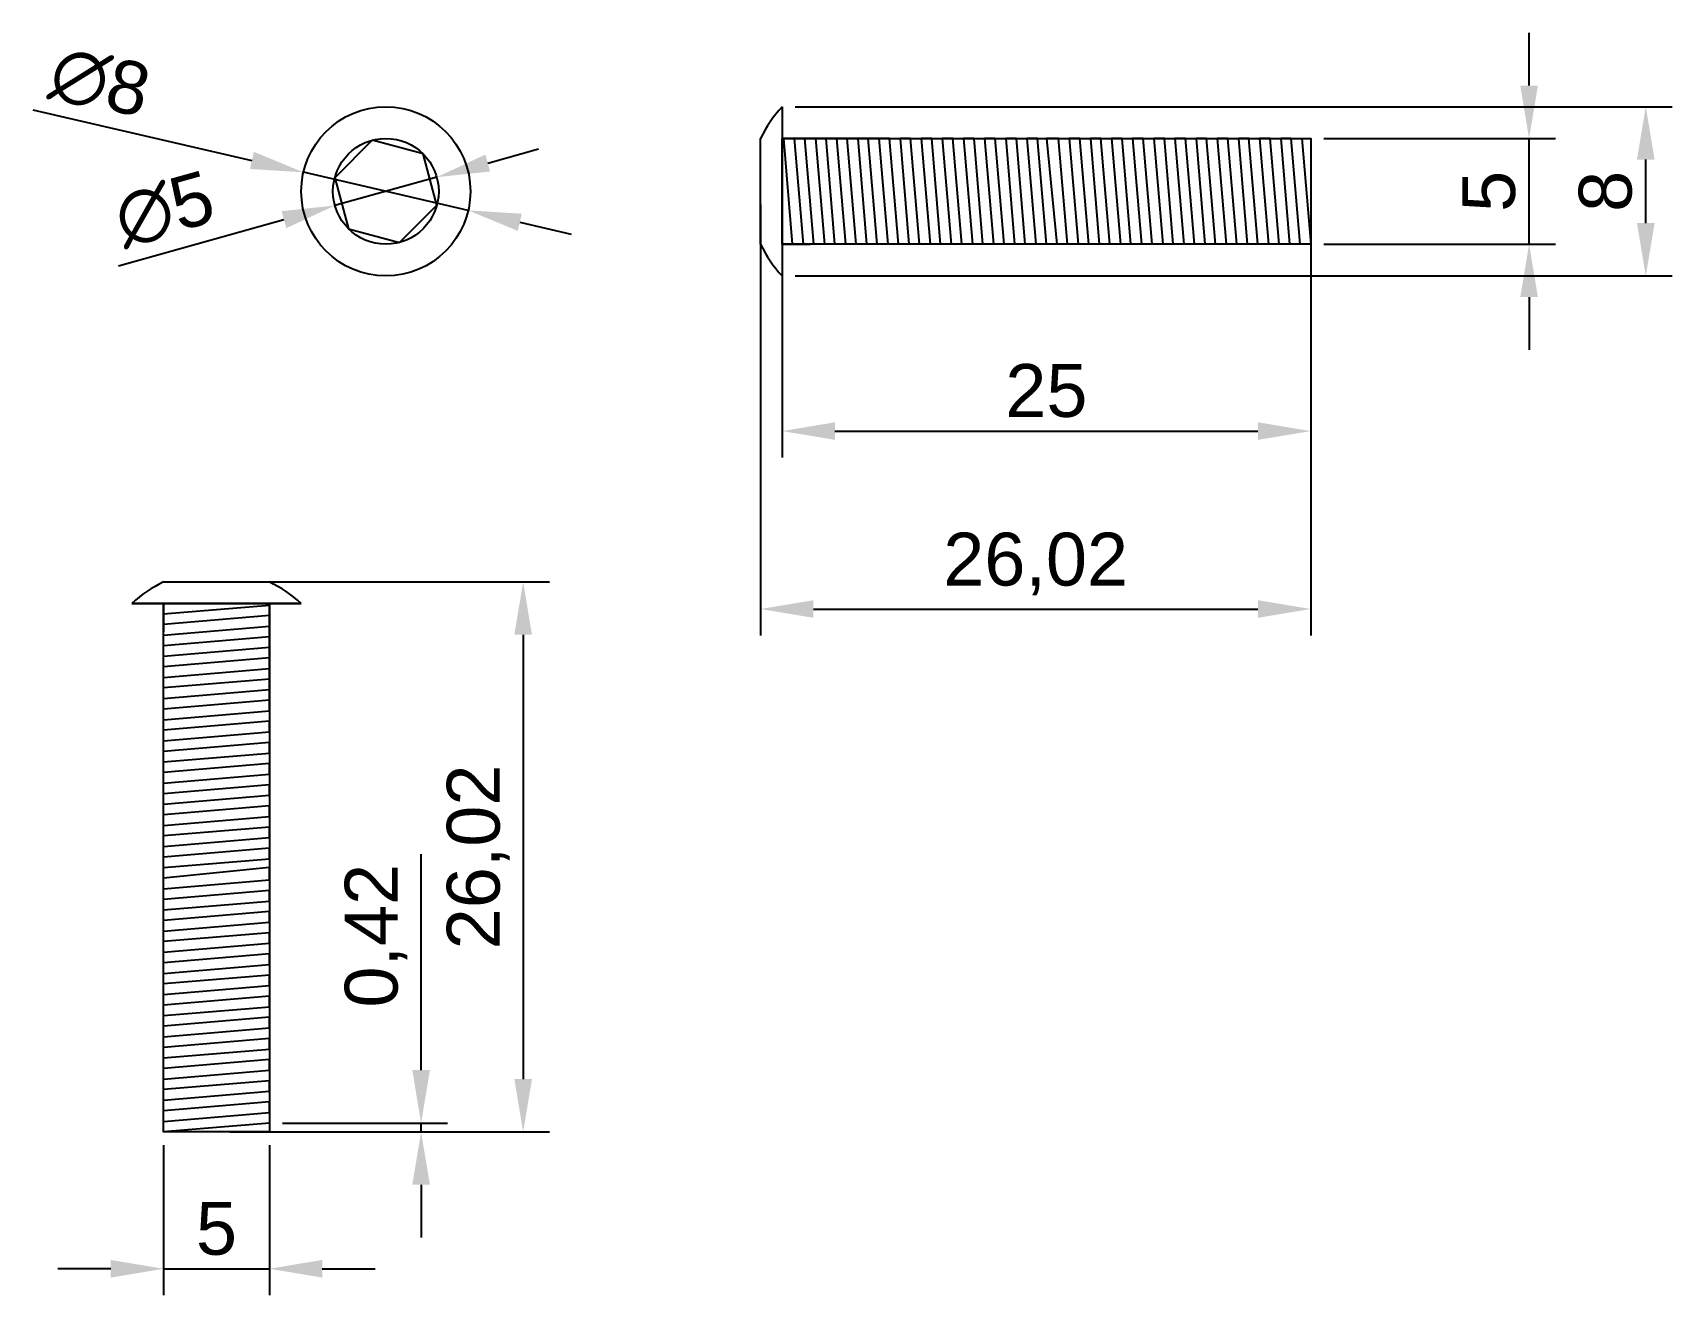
# Model space of a CAD drawing. Header units: millimetres. Extents: x 1406 to 3086, y 1988 to 2285.
# Drawn here: x 2502.3 to 2579.9, y 2143.1 to 2202.8 of the extents above; entities that cross this region are included whole.
import ezdxf

# ---------------------------------------------------------------- set-up
doc = ezdxf.new("R2010")
doc.units = ezdxf.units.MM
doc.layers.add('BASE', color=7, linetype='Continuous')
doc.styles.get("Standard").update_dxf_attribs({"font": 'arial.ttf'})
doc.dimstyles.new('ISO-25', dxfattribs={"dimtxt": 2.5, "dimasz": 2.5, "dimexe": 1.25, "dimexo": 0.625, "dimtad": 1, "dimtxsty": 'Standard', "dimcen": 2.5, "dimadec": 0, "dimazin": 0, "dimtfac": 1, "dimtmove": 0, "dimatfit": 3, "dimfxl": 1, "dimarcsym": 0})

msp = doc.modelspace()

# ---------------------------------------------------------------- blocks, each defined once
blk = doc.blocks.new('*D1')
at = {"color": 0, "lineweight": -2, "transparency": 16777216}
for p, q in [((2536.758, 2194.682), (2536.758, 2174.302)), ((2562.773, 2194.682), (2562.773, 2174.302)), ((2539.258, 2175.552), (2560.273, 2175.552))]:
    blk.add_line(p, q, dxfattribs=at)
at = {"color": 0, "transparency": 16777216}
for points in [[(2539.258, 2175.969), (2539.258, 2175.135), (2536.758, 2175.552)], [(2560.273, 2175.969), (2560.273, 2175.135), (2562.773, 2175.552)]]:
    blk.add_solid(points, dxfattribs=at)
at = {"color": 0, "transparency": 16777216, "insert": (2549.766, 2177.679), "char_height": 2.5, "attachment_point": 5}
blk.add_mtext('26,02', dxfattribs=at)
blk = doc.blocks.new('*D2')
at = {"color": 0, "lineweight": -2, "transparency": 16777216}
for p, q in [((2537.773, 2194.682), (2537.773, 2182.718)), ((2562.773, 2194.682), (2562.773, 2182.718)), ((2540.273, 2183.968), (2560.273, 2183.968))]:
    blk.add_line(p, q, dxfattribs=at)
at = {"color": 0, "transparency": 16777216}
for points in [[(2540.273, 2184.385), (2540.273, 2183.551), (2537.773, 2183.968)], [(2560.273, 2184.385), (2560.273, 2183.551), (2562.773, 2183.968)]]:
    blk.add_solid(points, dxfattribs=at)
at = {"color": 0, "transparency": 16777216, "insert": (2550.273, 2185.87), "char_height": 2.5, "attachment_point": 5}
blk.add_mtext('25', dxfattribs=at)
blk = doc.blocks.new('*D3')
at = {"color": 0, "lineweight": -2, "transparency": 16777216}
for p, q in [((2538.398, 2199.307), (2579.867, 2199.307)), ((2578.617, 2193.807), (2578.617, 2196.807)), ((2538.398, 2191.307), (2579.867, 2191.307))]:
    blk.add_line(p, q, dxfattribs=at)
at = {"color": 0, "transparency": 16777216}
for points in [[(2578.2, 2196.807), (2579.033, 2196.807), (2578.617, 2199.307)], [(2578.2, 2193.807), (2579.033, 2193.807), (2578.617, 2191.307)]]:
    blk.add_solid(points, dxfattribs=at)
at = {"color": 0, "transparency": 16777216, "insert": (2576.715, 2195.307), "char_height": 2.5, "attachment_point": 5, "rotation": 90}
blk.add_mtext('8', dxfattribs=at)
blk = doc.blocks.new('*D4')
at = {"color": 0, "lineweight": -2, "transparency": 16777216}
for p, q in [((2573.099, 2200.307), (2573.099, 2202.807)), ((2563.398, 2197.807), (2574.349, 2197.807)), ((2573.099, 2192.807), (2573.099, 2197.807)), ((2563.398, 2192.807), (2574.349, 2192.807)), ((2573.099, 2190.307), (2573.099, 2187.807))]:
    blk.add_line(p, q, dxfattribs=at)
at = {"color": 0, "transparency": 16777216}
for points in [[(2572.682, 2200.307), (2573.516, 2200.307), (2573.099, 2197.807)], [(2572.682, 2190.307), (2573.516, 2190.307), (2573.099, 2192.807)]]:
    blk.add_solid(points, dxfattribs=at)
at = {"color": 0, "transparency": 16777216, "insert": (2571.203, 2195.307), "char_height": 2.5, "attachment_point": 5, "rotation": 90}
blk.add_mtext('5', dxfattribs=at)
blk = doc.blocks.new('*D5')
at = {"color": 0, "lineweight": -2, "transparency": 16777216}
for p, q in [((2502.343, 2199.165), (2512.704, 2196.771)), ((2522.935, 2194.407), (2515.14, 2196.208)), ((2525.371, 2193.844), (2527.806, 2193.281))]:
    blk.add_line(p, q, dxfattribs=at)
at = {"color": 0, "transparency": 16777216}
for points in [[(2512.798, 2197.177), (2512.611, 2196.365), (2515.14, 2196.208)], [(2525.464, 2194.25), (2525.277, 2193.438), (2522.935, 2194.407)]]:
    blk.add_solid(points, dxfattribs=at)
at = {"color": 0, "transparency": 16777216, "insert": (2505.521, 2200.454), "char_height": 2.5, "attachment_point": 5, "rotation": 346.98905}
blk.add_mtext('∅8', dxfattribs=at)
blk = doc.blocks.new('*D6')
at = {"color": 0, "lineweight": -2, "transparency": 16777216}
for p, q in [((2523.855, 2196.647), (2526.263, 2197.316)), ((2521.446, 2195.977), (2516.629, 2194.638)), ((2506.39, 2191.791), (2514.22, 2193.968))]:
    blk.add_line(p, q, dxfattribs=at)
at = {"color": 0, "transparency": 16777216}
for points in [[(2523.743, 2197.048), (2523.966, 2196.245), (2521.446, 2195.977)], [(2514.109, 2194.369), (2514.332, 2193.567), (2516.629, 2194.638)]]:
    blk.add_solid(points, dxfattribs=at)
at = {"color": 0, "transparency": 16777216, "insert": (2508.573, 2194.444), "char_height": 2.5, "attachment_point": 5, "rotation": 15.53684}
blk.add_mtext('∅5', dxfattribs=at)
blk = doc.blocks.new('*D7')
at = {"color": 0, "lineweight": -2, "transparency": 16777216}
for p, q in [((2511.654, 2176.834), (2526.781, 2176.834)), ((2525.531, 2174.334), (2525.531, 2153.318)), ((2511.654, 2150.818), (2526.781, 2150.818))]:
    blk.add_line(p, q, dxfattribs=at)
at = {"color": 0, "transparency": 16777216}
for points in [[(2525.114, 2174.334), (2525.948, 2174.334), (2525.531, 2176.834)], [(2525.114, 2153.318), (2525.948, 2153.318), (2525.531, 2150.818)]]:
    blk.add_solid(points, dxfattribs=at)
at = {"color": 0, "transparency": 16777216, "insert": (2523.404, 2163.826), "char_height": 2.5, "attachment_point": 5, "rotation": 90}
blk.add_mtext('26,02', dxfattribs=at)
blk = doc.blocks.new('*D8')
at = {"color": 0, "lineweight": -2, "transparency": 16777216}
for p, q in [((2520.704, 2153.74), (2520.704, 2163.958)), ((2514.154, 2151.24), (2521.954, 2151.24)), ((2514.154, 2150.818), (2521.954, 2150.818)), ((2520.704, 2150.818), (2520.704, 2151.24)), ((2520.704, 2148.318), (2520.704, 2145.818))]:
    blk.add_line(p, q, dxfattribs=at)
at = {"color": 0, "transparency": 16777216}
for points in [[(2520.288, 2153.74), (2521.121, 2153.74), (2520.704, 2151.24)], [(2520.288, 2148.318), (2521.121, 2148.318), (2520.704, 2150.818)]]:
    blk.add_solid(points, dxfattribs=at)
at = {"color": 0, "transparency": 16777216, "insert": (2518.577, 2160.099), "char_height": 2.5, "attachment_point": 5, "rotation": 90}
blk.add_mtext('0,42', dxfattribs=at)
blk = doc.blocks.new('*D9')
at = {"layer": 'BASE', "color": 0, "lineweight": -2, "transparency": 16777216}
for p, q in [((2508.529, 2150.193), (2508.529, 2143.095)), ((2513.529, 2150.193), (2513.529, 2143.095)), ((2506.029, 2144.345), (2503.529, 2144.345)), ((2508.529, 2144.345), (2513.529, 2144.345)), ((2516.029, 2144.345), (2518.529, 2144.345))]:
    blk.add_line(p, q, dxfattribs=at)
at = {"layer": 'BASE', "color": 0, "transparency": 16777216}
for points in [[(2506.029, 2144.762), (2506.029, 2143.928), (2508.529, 2144.345)], [(2516.029, 2144.762), (2516.029, 2143.928), (2513.529, 2144.345)]]:
    blk.add_solid(points, dxfattribs=at)
at = {"layer": 'BASE', "color": 0, "transparency": 16777216, "insert": (2511.029, 2146.241), "char_height": 2.5, "attachment_point": 5}
blk.add_mtext('5', dxfattribs=at)

# ---------------------------------------------------------------- dimensions: what is measured, and where the dimension line sits
at = {"layer": 'BASE'}
dim = msp.add_diameter_dim_2p(p1=(2522.935, 2194.407), p2=(2515.14, 2196.208), dimstyle='ISO-25')
dim.commit()
dim.dimension.update_dxf_attribs({"geometry": '*D5', "text_midpoint": (2505.078, 2198.533), "dimtype": 163})
for base, p1, p2, picture, middle in [((2573.099, 2197.807), (2562.773, 2192.807), (2562.773, 2197.807), '*D4', (2571.203, 2195.307)), ((2578.617, 2199.307), (2537.773, 2191.307), (2537.773, 2199.307), '*D3', (2576.715, 2195.307)), ((2525.531, 2150.818), (2511.029, 2176.834), (2511.029, 2150.818), '*D7', (2523.404, 2163.826)), ((2520.704, 2151.24), (2513.529, 2150.818), (2513.529, 2151.24), '*D8', (2518.577, 2160.099))]:
    dim = msp.add_linear_dim(base=base, p1=p1, p2=p2, angle=90, dimstyle='ISO-25')
    dim.commit()
    dim.dimension.update_dxf_attribs({"geometry": picture, "text_midpoint": middle})
dim = msp.add_diameter_dim_2p(p1=(2521.446, 2195.977), p2=(2516.629, 2194.638), dimstyle='ISO-25')
dim.commit()
dim.dimension.update_dxf_attribs({"geometry": '*D6', "text_midpoint": (2508.573, 2194.444)})
for base, p1, p2, picture, middle in [((2562.7733, 2175.552), (2536.7581, 2195.3073), (2562.7733, 2195.3073), '*D1', (2549.7657, 2177.6794)), ((2562.773, 2183.968), (2537.773, 2195.307), (2562.773, 2195.307), '*D2', (2550.273, 2185.87))]:
    dim = msp.add_linear_dim(base=base, p1=p1, p2=p2, dimstyle='ISO-25')
    dim.commit()
    dim.dimension.update_dxf_attribs({"geometry": picture, "text_midpoint": middle})
dim = msp.add_linear_dim(base=(2513.529, 2144.345), p1=(2508.529, 2150.818), p2=(2513.529, 2150.818), dimstyle='ISO-25', dxfattribs=at)
dim.commit()
dim.dimension.update_dxf_attribs({"geometry": '*D9', "text_midpoint": (2511.029, 2146.241)})

# ---------------------------------------------------------------- linework, layer by layer
for p, q in [((2537.773, 2199.307), (2537.773, 2191.307)), ((2536.758, 2192.807), (2536.758, 2197.807)), ((2537.773, 2197.807), (2538.931, 2197.807)), ((2538.931, 2197.807), (2537.773, 2197.807)), ((2538.352, 2197.807), (2537.773, 2197.807)), ((2538.273, 2192.807), (2537.852, 2197.807)), ((2538.352, 2197.807), (2539.352, 2197.807)), ((2539.352, 2197.807), (2538.352, 2197.807)), ((2538.852, 2197.807), (2538.352, 2197.807)), ((2538.352, 2197.807), (2538.773, 2192.807)), ((2539.273, 2192.807), (2538.852, 2197.807)), ((2539.352, 2197.807), (2540.352, 2197.807)), ((2540.352, 2197.807), (2539.352, 2197.807)), ((2539.852, 2197.807), (2539.352, 2197.807)), ((2539.352, 2197.807), (2539.773, 2192.807)), ((2540.273, 2192.807), (2539.852, 2197.807)), ((2540.352, 2197.807), (2541.352, 2197.807)), ((2541.352, 2197.807), (2540.352, 2197.807)), ((2540.852, 2197.807), (2540.352, 2197.807)), ((2540.352, 2197.807), (2540.773, 2192.807)), ((2541.273, 2192.807), (2540.852, 2197.807)), ((2541.352, 2197.807), (2542.352, 2197.807)), ((2542.352, 2197.807), (2541.352, 2197.807)), ((2541.852, 2197.807), (2541.352, 2197.807)), ((2541.352, 2197.807), (2541.773, 2192.807)), ((2542.273, 2192.807), (2541.852, 2197.807)), ((2542.352, 2197.807), (2543.352, 2197.807)), ((2542.852, 2197.807), (2542.352, 2197.807)), ((2542.352, 2197.807), (2542.773, 2192.807)), ((2543.273, 2192.807), (2542.852, 2197.807)), ((2543.352, 2197.807), (2544.352, 2197.807)), ((2543.852, 2197.807), (2543.352, 2197.807)), ((2543.352, 2197.807), (2543.773, 2192.807)), ((2544.273, 2192.807), (2543.852, 2197.807)), ((2544.352, 2197.807), (2545.352, 2197.807)), ((2544.852, 2197.807), (2544.352, 2197.807)), ((2544.352, 2197.807), (2544.773, 2192.807)), ((2545.273, 2192.807), (2544.852, 2197.807)), ((2545.352, 2197.807), (2546.352, 2197.807)), ((2545.852, 2197.807), (2545.352, 2197.807)), ((2545.352, 2197.807), (2545.773, 2192.807)), ((2546.273, 2192.807), (2545.852, 2197.807)), ((2546.352, 2197.807), (2547.352, 2197.807)), ((2546.852, 2197.807), (2546.352, 2197.807)), ((2546.352, 2197.807), (2546.773, 2192.807)), ((2547.273, 2192.807), (2546.852, 2197.807)), ((2547.352, 2197.807), (2548.352, 2197.807)), ((2547.852, 2197.807), (2547.352, 2197.807)), ((2547.352, 2197.807), (2547.773, 2192.807)), ((2548.273, 2192.807), (2547.852, 2197.807)), ((2548.352, 2197.807), (2549.352, 2197.807)), ((2548.852, 2197.807), (2548.352, 2197.807)), ((2548.352, 2197.807), (2548.773, 2192.807)), ((2549.273, 2192.807), (2548.852, 2197.807)), ((2549.352, 2197.807), (2550.352, 2197.807)), ((2549.852, 2197.807), (2549.352, 2197.807)), ((2549.352, 2197.807), (2549.773, 2192.807)), ((2550.273, 2192.807), (2549.852, 2197.807)), ((2550.852, 2197.807), (2550.273, 2197.807)), ((2550.273, 2197.807), (2550.773, 2192.807)), ((2550.352, 2197.807), (2551.352, 2197.807)), ((2551.273, 2192.807), (2550.852, 2197.807)), ((2551.352, 2197.807), (2552.352, 2197.807)), ((2551.852, 2197.807), (2551.352, 2197.807)), ((2551.352, 2197.807), (2551.773, 2192.807)), ((2552.273, 2192.807), (2551.852, 2197.807)), ((2552.352, 2197.807), (2553.352, 2197.807)), ((2552.852, 2197.807), (2552.352, 2197.807)), ((2552.352, 2197.807), (2552.773, 2192.807)), ((2553.273, 2192.807), (2552.852, 2197.807)), ((2553.352, 2197.807), (2554.352, 2197.807)), ((2553.852, 2197.807), (2553.352, 2197.807)), ((2553.352, 2197.807), (2553.773, 2192.807)), ((2554.273, 2192.807), (2553.852, 2197.807)), ((2554.352, 2197.807), (2555.352, 2197.807)), ((2554.852, 2197.807), (2554.352, 2197.807)), ((2554.352, 2197.807), (2554.773, 2192.807)), ((2555.273, 2192.807), (2554.852, 2197.807)), ((2555.352, 2197.807), (2556.352, 2197.807)), ((2555.852, 2197.807), (2555.352, 2197.807)), ((2555.352, 2197.807), (2555.773, 2192.807)), ((2556.273, 2192.807), (2555.852, 2197.807)), ((2556.352, 2197.807), (2557.352, 2197.807)), ((2556.852, 2197.807), (2556.352, 2197.807)), ((2556.352, 2197.807), (2556.773, 2192.807)), ((2557.273, 2192.807), (2556.852, 2197.807)), ((2557.352, 2197.807), (2558.352, 2197.807)), ((2557.852, 2197.807), (2557.352, 2197.807)), ((2557.352, 2197.807), (2557.773, 2192.807)), ((2558.273, 2192.807), (2557.852, 2197.807)), ((2558.352, 2197.807), (2559.352, 2197.807)), ((2558.852, 2197.807), (2558.352, 2197.807)), ((2558.352, 2197.807), (2558.773, 2192.807)), ((2559.273, 2192.807), (2558.852, 2197.807)), ((2559.352, 2197.807), (2560.352, 2197.807)), ((2559.852, 2197.807), (2559.352, 2197.807)), ((2559.352, 2197.807), (2559.773, 2192.807)), ((2560.273, 2192.807), (2559.852, 2197.807)), ((2560.352, 2197.807), (2561.352, 2197.807)), ((2560.852, 2197.807), (2560.352, 2197.807)), ((2560.352, 2197.807), (2560.773, 2192.807)), ((2561.273, 2192.807), (2560.852, 2197.807)), ((2561.352, 2197.807), (2562.352, 2197.807)), ((2561.852, 2197.807), (2561.352, 2197.807)), ((2561.352, 2197.807), (2561.773, 2192.807)), ((2562.273, 2192.807), (2561.852, 2197.807)), ((2562.352, 2197.807), (2562.773, 2192.807)), ((2537.773, 2192.807), (2539.123, 2192.807)), ((2538.773, 2192.807), (2537.773, 2192.807)), ((2538.773, 2192.807), (2538.273, 2192.807)), ((2539.773, 2192.807), (2538.773, 2192.807)), ((2539.773, 2192.807), (2539.273, 2192.807)), ((2540.773, 2192.807), (2539.773, 2192.807)), ((2540.773, 2192.807), (2540.273, 2192.807)), ((2541.773, 2192.807), (2540.773, 2192.807)), ((2541.773, 2192.807), (2541.273, 2192.807)), ((2542.773, 2192.807), (2541.773, 2192.807)), ((2542.773, 2192.807), (2542.273, 2192.807)), ((2543.773, 2192.807), (2542.773, 2192.807)), ((2543.773, 2192.807), (2543.273, 2192.807)), ((2544.773, 2192.807), (2543.773, 2192.807)), ((2544.773, 2192.807), (2544.273, 2192.807)), ((2545.773, 2192.807), (2544.773, 2192.807)), ((2545.773, 2192.807), (2545.273, 2192.807)), ((2546.773, 2192.807), (2545.773, 2192.807)), ((2546.773, 2192.807), (2546.273, 2192.807)), ((2547.773, 2192.807), (2546.773, 2192.807)), ((2547.773, 2192.807), (2547.273, 2192.807)), ((2548.773, 2192.807), (2547.773, 2192.807)), ((2548.773, 2192.807), (2548.273, 2192.807)), ((2549.773, 2192.807), (2548.773, 2192.807)), ((2549.773, 2192.807), (2549.273, 2192.807)), ((2550.773, 2192.807), (2549.773, 2192.807)), ((2550.773, 2192.807), (2550.273, 2192.807)), ((2551.773, 2192.807), (2550.773, 2192.807)), ((2551.773, 2192.807), (2551.273, 2192.807)), ((2552.773, 2192.807), (2551.773, 2192.807)), ((2552.773, 2192.807), (2552.273, 2192.807)), ((2553.773, 2192.807), (2552.773, 2192.807)), ((2553.773, 2192.807), (2553.273, 2192.807)), ((2554.773, 2192.807), (2553.773, 2192.807)), ((2554.773, 2192.807), (2554.273, 2192.807)), ((2555.773, 2192.807), (2554.773, 2192.807)), ((2555.773, 2192.807), (2555.273, 2192.807)), ((2556.773, 2192.807), (2555.773, 2192.807)), ((2556.773, 2192.807), (2556.273, 2192.807)), ((2557.773, 2192.807), (2556.773, 2192.807)), ((2557.773, 2192.807), (2557.273, 2192.807)), ((2558.773, 2192.807), (2557.773, 2192.807)), ((2558.773, 2192.807), (2558.273, 2192.807)), ((2559.773, 2192.807), (2558.773, 2192.807)), ((2559.773, 2192.807), (2559.273, 2192.807)), ((2560.773, 2192.807), (2559.773, 2192.807)), ((2560.773, 2192.807), (2560.273, 2192.807)), ((2561.773, 2192.807), (2560.773, 2192.807)), ((2561.773, 2192.807), (2561.273, 2192.807)), ((2562.773, 2192.807), (2561.773, 2192.807)), ((2562.773, 2192.807), (2562.273, 2192.807)), ((2519.037, 2191.307), (2519.037, 2191.307)), ((2508.529, 2176.834), (2513.529, 2176.834)), ((2508.529, 2176.834), (2513.529, 2176.834)), ((2507.029, 2175.818), (2515.029, 2175.818)), ((2515.029, 2175.818), (2507.029, 2175.818)), ((2515.029, 2175.818), (2507.029, 2175.818)), ((2508.529, 2175.818), (2508.529, 2174.468)), ((2508.529, 2174.818), (2508.529, 2175.818)), ((2508.529, 2175.318), (2513.529, 2175.74)), ((2513.529, 2175.818), (2513.529, 2174.661)), ((2513.529, 2174.661), (2513.529, 2175.818)), ((2513.529, 2175.24), (2513.529, 2175.818)), ((2508.529, 2174.818), (2508.529, 2175.318)), ((2513.529, 2175.24), (2508.529, 2174.818)), ((2508.529, 2173.818), (2508.529, 2174.818)), ((2508.529, 2174.318), (2513.529, 2174.74)), ((2513.529, 2175.24), (2513.529, 2174.24)), ((2513.529, 2174.24), (2513.529, 2175.24)), ((2513.529, 2174.74), (2513.529, 2175.24)), ((2508.529, 2173.818), (2508.529, 2174.318)), ((2513.529, 2174.24), (2508.529, 2173.818)), ((2508.529, 2172.818), (2508.529, 2173.818)), ((2513.529, 2174.24), (2513.529, 2173.24)), ((2513.529, 2173.24), (2513.529, 2174.24)), ((2513.529, 2173.74), (2513.529, 2174.24)), ((2508.529, 2173.318), (2513.529, 2173.74)), ((2508.529, 2172.818), (2508.529, 2173.318)), ((2513.529, 2173.24), (2508.529, 2172.818)), ((2513.529, 2173.24), (2513.529, 2172.24)), ((2513.529, 2172.24), (2513.529, 2173.24)), ((2513.529, 2172.74), (2513.529, 2173.24)), ((2508.529, 2171.818), (2508.529, 2172.818)), ((2508.529, 2172.318), (2513.529, 2172.74)), ((2508.529, 2171.818), (2508.529, 2172.318)), ((2513.529, 2172.24), (2508.529, 2171.818)), ((2513.529, 2172.24), (2513.529, 2171.24)), ((2513.529, 2171.24), (2513.529, 2172.24)), ((2513.529, 2171.74), (2513.529, 2172.24)), ((2508.529, 2170.818), (2508.529, 2171.818)), ((2508.529, 2171.318), (2513.529, 2171.74)), ((2508.529, 2170.818), (2508.529, 2171.318)), ((2513.529, 2171.24), (2508.529, 2170.818)), ((2508.529, 2169.818), (2508.529, 2170.818)), ((2508.529, 2170.318), (2513.529, 2170.74)), ((2513.529, 2171.24), (2513.529, 2170.24)), ((2513.529, 2170.74), (2513.529, 2171.24)), ((2508.529, 2169.818), (2508.529, 2170.318)), ((2513.529, 2170.24), (2508.529, 2169.818)), ((2513.529, 2170.24), (2513.529, 2169.24)), ((2513.529, 2169.74), (2513.529, 2170.24)), ((2508.529, 2168.818), (2508.529, 2169.818)), ((2508.529, 2169.318), (2513.529, 2169.74)), ((2508.529, 2168.818), (2508.529, 2169.318)), ((2513.529, 2169.24), (2508.529, 2168.818)), ((2513.529, 2169.24), (2513.529, 2168.24)), ((2513.529, 2168.74), (2513.529, 2169.24)), ((2508.529, 2167.818), (2508.529, 2168.818)), ((2508.529, 2168.318), (2513.529, 2168.74)), ((2508.529, 2167.818), (2508.529, 2168.318)), ((2513.529, 2168.24), (2508.529, 2167.818)), ((2508.529, 2166.818), (2508.529, 2167.818)), ((2508.529, 2167.318), (2513.529, 2167.74)), ((2513.529, 2168.24), (2513.529, 2167.24)), ((2513.529, 2167.74), (2513.529, 2168.24)), ((2508.529, 2166.818), (2508.529, 2167.318)), ((2513.529, 2167.24), (2508.529, 2166.818)), ((2508.529, 2165.818), (2508.529, 2166.818)), ((2513.529, 2167.24), (2513.529, 2166.24)), ((2513.529, 2166.74), (2513.529, 2167.24)), ((2508.529, 2166.318), (2513.529, 2166.74)), ((2508.529, 2165.818), (2508.529, 2166.318)), ((2513.529, 2166.24), (2508.529, 2165.818)), ((2513.529, 2166.24), (2513.529, 2165.24)), ((2513.529, 2165.74), (2513.529, 2166.24)), ((2508.529, 2164.818), (2508.529, 2165.818)), ((2508.529, 2165.318), (2513.529, 2165.74)), ((2508.529, 2164.818), (2508.529, 2165.318)), ((2513.529, 2165.24), (2508.529, 2164.818)), ((2508.529, 2163.818), (2508.529, 2164.818)), ((2508.529, 2164.318), (2513.529, 2164.74)), ((2513.529, 2165.24), (2513.529, 2164.24)), ((2513.529, 2164.74), (2513.529, 2165.24)), ((2508.529, 2163.818), (2508.529, 2164.318)), ((2513.529, 2164.24), (2508.529, 2163.818)), ((2508.529, 2162.818), (2508.529, 2163.818)), ((2508.529, 2163.318), (2513.529, 2163.74)), ((2513.529, 2164.24), (2513.529, 2163.24)), ((2513.529, 2163.74), (2513.529, 2164.24)), ((2513.529, 2163.318), (2508.529, 2162.818)), ((2508.529, 2162.818), (2508.529, 2163.318)), ((2513.529, 2162.74), (2513.529, 2163.318)), ((2513.529, 2163.24), (2513.529, 2162.24)), ((2508.529, 2161.818), (2508.529, 2162.818)), ((2508.529, 2162.318), (2513.529, 2162.74)), ((2508.529, 2161.818), (2508.529, 2162.318)), ((2513.529, 2162.24), (2508.529, 2161.818)), ((2513.529, 2162.24), (2513.529, 2161.24)), ((2513.529, 2161.74), (2513.529, 2162.24)), ((2508.529, 2160.818), (2508.529, 2161.818)), ((2508.529, 2161.318), (2513.529, 2161.74)), ((2508.529, 2160.818), (2508.529, 2161.318)), ((2513.529, 2161.24), (2508.529, 2160.818)), ((2508.529, 2159.818), (2508.529, 2160.818)), ((2508.529, 2160.318), (2513.529, 2160.74)), ((2513.529, 2161.24), (2513.529, 2160.24)), ((2513.529, 2160.74), (2513.529, 2161.24)), ((2508.529, 2159.818), (2508.529, 2160.318)), ((2513.529, 2160.24), (2508.529, 2159.818)), ((2508.529, 2158.818), (2508.529, 2159.818)), ((2513.529, 2160.24), (2513.529, 2159.24)), ((2513.529, 2159.74), (2513.529, 2160.24)), ((2508.529, 2159.318), (2513.529, 2159.74)), ((2508.529, 2158.818), (2508.529, 2159.318)), ((2513.529, 2159.24), (2508.529, 2158.818)), ((2513.529, 2159.24), (2513.529, 2158.24)), ((2513.529, 2158.74), (2513.529, 2159.24)), ((2508.529, 2157.818), (2508.529, 2158.818)), ((2508.529, 2158.318), (2513.529, 2158.74)), ((2508.529, 2157.818), (2508.529, 2158.318)), ((2513.529, 2158.24), (2508.529, 2157.818)), ((2508.529, 2156.818), (2508.529, 2157.818)), ((2508.529, 2157.318), (2513.529, 2157.74)), ((2513.529, 2158.24), (2513.529, 2157.24)), ((2513.529, 2157.74), (2513.529, 2158.24)), ((2508.529, 2156.818), (2508.529, 2157.318)), ((2513.529, 2157.24), (2508.529, 2156.818)), ((2508.529, 2155.818), (2508.529, 2156.818)), ((2508.529, 2156.318), (2513.529, 2156.74)), ((2513.529, 2157.24), (2513.529, 2156.24)), ((2513.529, 2156.74), (2513.529, 2157.24)), ((2508.529, 2155.818), (2508.529, 2156.318)), ((2513.529, 2156.24), (2508.529, 2155.818)), ((2513.529, 2156.24), (2513.529, 2155.24)), ((2513.529, 2155.74), (2513.529, 2156.24)), ((2508.529, 2154.818), (2508.529, 2155.818)), ((2508.529, 2155.318), (2513.529, 2155.74)), ((2508.529, 2154.818), (2508.529, 2155.318)), ((2513.529, 2155.24), (2508.529, 2154.818)), ((2513.529, 2155.24), (2513.529, 2154.24)), ((2513.529, 2154.74), (2513.529, 2155.24)), ((2508.529, 2153.818), (2508.529, 2154.818)), ((2508.529, 2154.318), (2513.529, 2154.74)), ((2508.529, 2153.818), (2508.529, 2154.318)), ((2513.529, 2154.24), (2508.529, 2153.818)), ((2508.529, 2152.818), (2508.529, 2153.818)), ((2508.529, 2153.318), (2513.529, 2153.74)), ((2513.529, 2154.24), (2513.529, 2153.24)), ((2513.529, 2153.74), (2513.529, 2154.24)), ((2508.529, 2152.818), (2508.529, 2153.318)), ((2513.529, 2153.24), (2508.529, 2152.818)), ((2513.529, 2153.24), (2513.529, 2152.24)), ((2513.529, 2152.74), (2513.529, 2153.24)), ((2508.529, 2151.818), (2508.529, 2152.818)), ((2508.529, 2152.318), (2513.529, 2152.74)), ((2508.529, 2151.818), (2508.529, 2152.318)), ((2513.529, 2152.24), (2508.529, 2151.818)), ((2513.529, 2152.24), (2513.529, 2151.24)), ((2513.529, 2151.74), (2513.529, 2152.24)), ((2508.529, 2150.818), (2508.529, 2151.818)), ((2508.529, 2151.318), (2513.529, 2151.74)), ((2508.529, 2150.818), (2508.529, 2151.318)), ((2513.529, 2151.24), (2508.529, 2150.818))]:
    msp.add_line(p, q)
for points in [[(2537.773, 2197.807), (2562.773, 2197.807), (2562.773, 2192.807), (2537.773, 2192.807)], [(2508.529, 2175.818), (2513.529, 2175.818), (2513.529, 2150.818), (2508.529, 2150.818)], [(2513.529, 2175.818), (2513.529, 2150.818), (2508.529, 2150.818), (2508.529, 2175.818)]]:
    msp.add_lwpolyline(points, close=True)
for centre, start, end in [((2542.068, 2195.307), 137.03426, 154.78757), ((2542.068, 2195.307), 205.21243, 222.96574), ((2511.029, 2171.524), 115.21243, 132.96574), ((2511.029, 2171.524), 115.21243, 132.96574), ((2511.029, 2171.524), 47.03426, 64.78757), ((2511.029, 2171.524), 47.03426, 64.78757)]:
    msp.add_arc(centre, 5.869, start, end)
at = {"layer": 'BASE'}
msp.add_lwpolyline([(2520.805, 2197.075), (2518.39, 2197.722), (2516.623, 2195.954), (2517.27, 2193.54), (2519.685, 2192.893), (2521.452, 2194.66)], close=True, dxfattribs=at)
for radius in [4, 2.5]:
    msp.add_circle((2519.037, 2195.307), radius, dxfattribs=at)

msp.set_redraw_order([(e.dxf.handle, doc.entitydb.next_handle()) for e in msp.query("TEXT MTEXT ATTDEF DIMENSION ARC_DIMENSION")])  # texts and dimensions are drawn at this point

doc.saveas('drawing.dxf')
